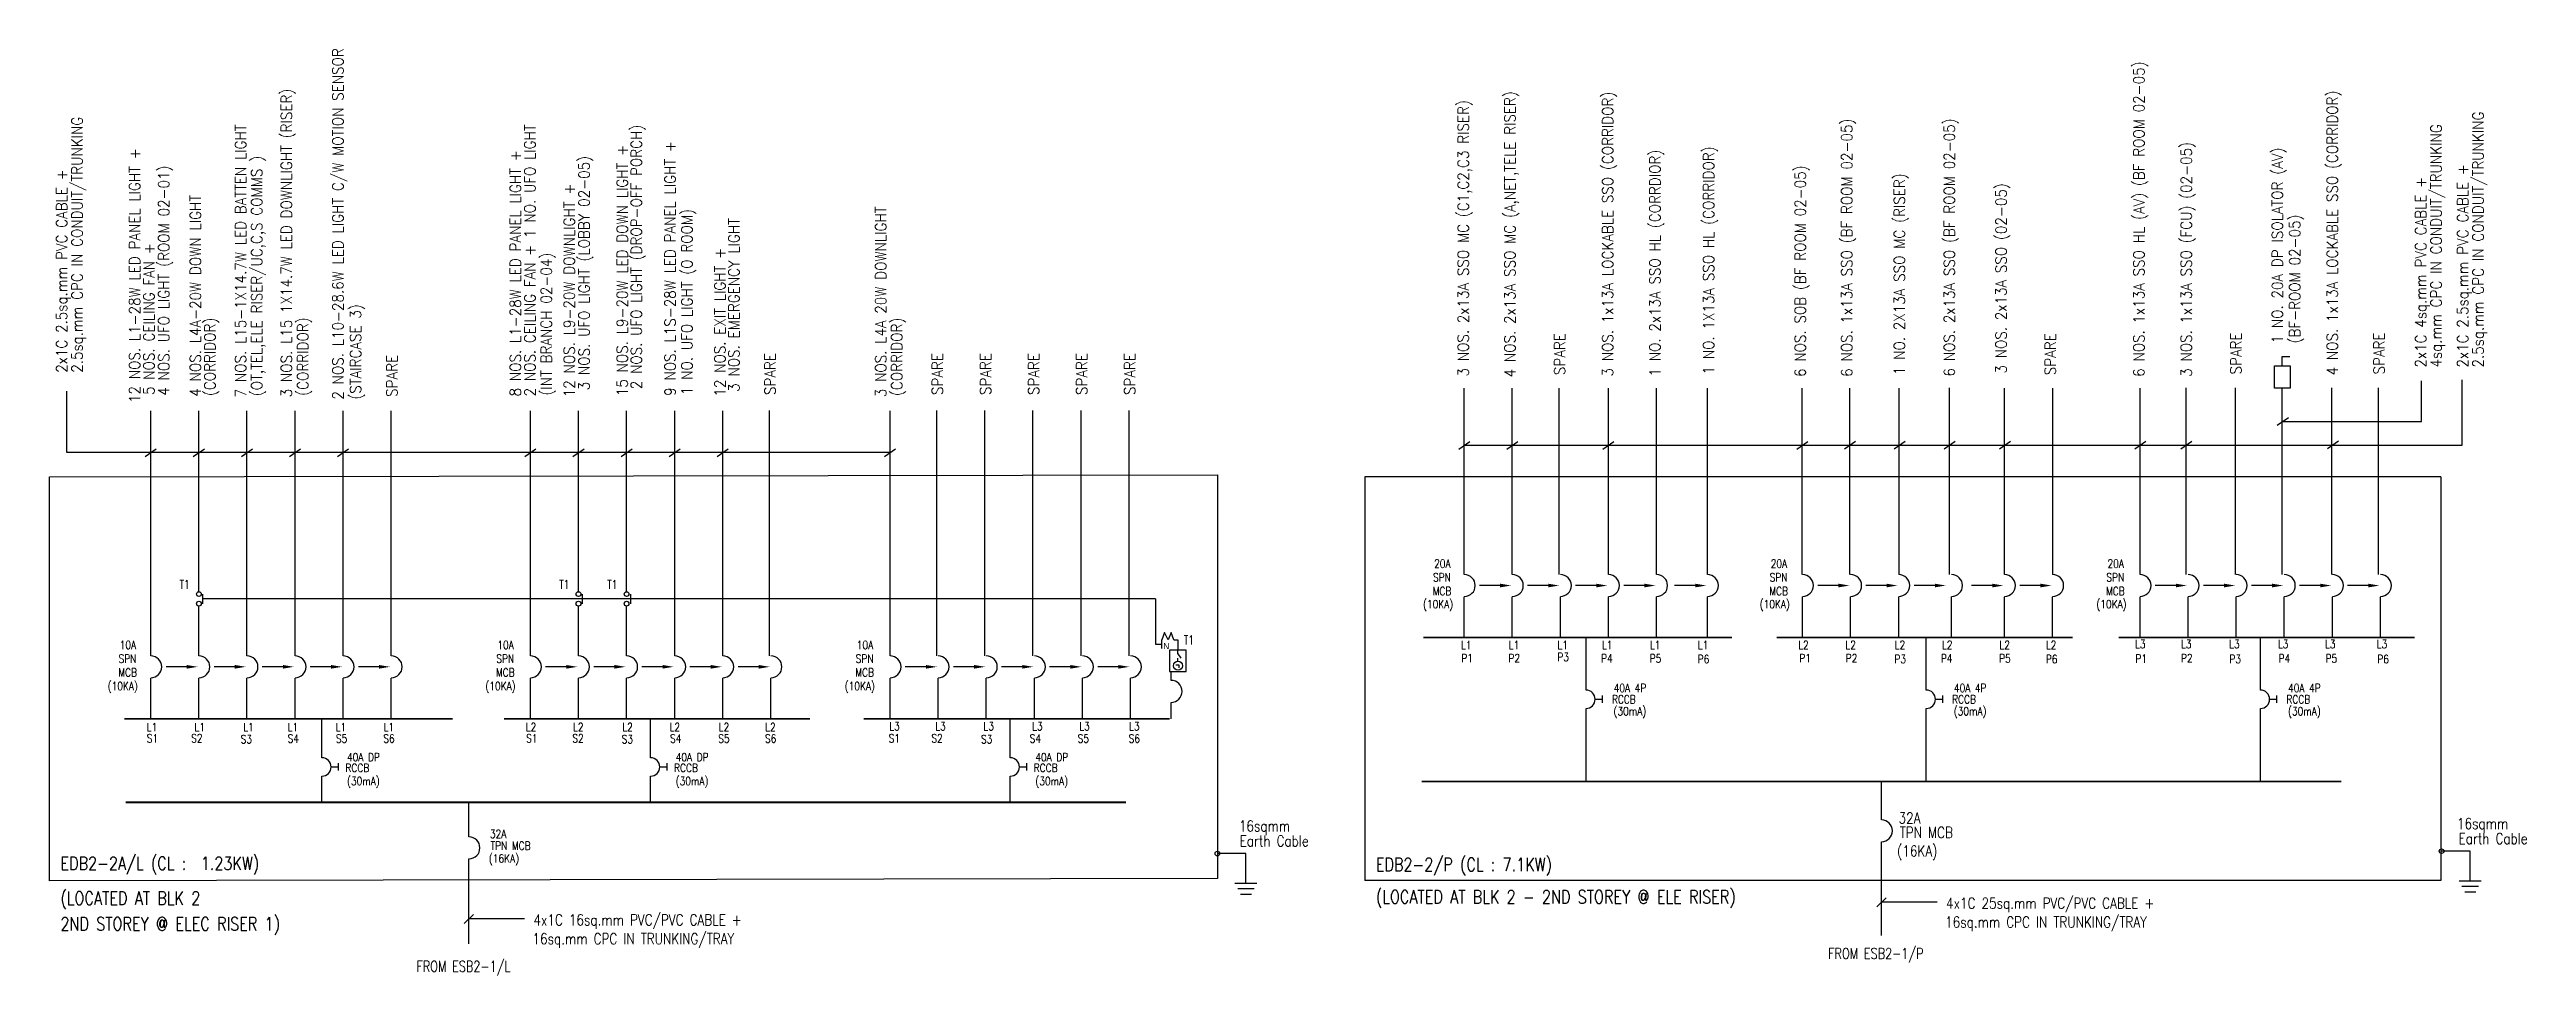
# Model space of a CAD drawing. Header units: millimetres. Extents: x 898005 to 1117654, y 253179 to 525443.
# Drawn here: x 949127 to 1016686, y 390954 to 416233 of the extents above; entities that cross this region are included whole.
import ezdxf
from ezdxf.enums import TextEntityAlignment as Align

# ---------------------------------------------------------------- set-up
doc = ezdxf.new("R2010")
doc.units = ezdxf.units.MM
doc.header["$LTSCALE"] = 0.01
doc.linetypes.add('DASHED', pattern=[19.05, 12.7, -6.35])
doc.linetypes.add('{ -E- }', pattern=[0])
doc.layers.add('E-_ELEC----_E-', color=3, linetype='Continuous')
doc.styles.add('100', font='romans.shx', dxfattribs={"width": 0.8, "height": 250})
doc.styles.add('A2', font='SIMPLEX.shx', dxfattribs={"width": 0.95, "height": 190})
doc.styles.add('PwNote', font='Romans.shx', dxfattribs={"width": 0.75, "bigfont": 'Special.shx'})
doc.styles.add('ROMANS', font='romans', dxfattribs={"width": 0.75})
doc.styles.add('SIMPLEX', font='simplex.shx', dxfattribs={"width": 0.65})
doc.dimstyles.get("Standard").update_dxf_attribs({"dimtxt": 0.18, "dimasz": 0.18, "dimexe": 0.18, "dimexo": 0.0625, "dimgap": 0.09, "dimtad": 0, "dimtih": 1, "dimtoh": 1, "dimdec": 4, "dimzin": 0, "dimdsep": 46, "dimtxsty": 'Standard', "dimcen": 0.09, "dimadec": 0, "dimazin": 0, "dimtfac": 1, "dimtdec": 4, "dimtofl": 0, "dimtmove": 0, "dimatfit": 3, "dimfxl": 1, "dimtolj": 1, "dimtzin": 0, "dimarcsym": 0})

msp = doc.modelspace()

# ---------------------------------------------------------------- texts
for s, height, rotation, style, width, p in [('2 NOS. L10-28.6W LED LIGHT C/W MOTION SENSOR', 300, 90, 'A2', 0.9, (957142, 406675)), ('6 NOS. 1x13A SSO HL (AV) (BF ROOM 02-05) ', 300, 90, 'A2', 0.9, (1006264, 407297)), ('3 NOS. L15 1X14.7W LED DOWNLIGHT (RISER)', 300, 90, 'A2', 0.9, (955739, 406737, 0)), ('4 NOS. 2x13A SSO MC (A,NET,TELE RISER) ', 300, 90, 'A2', 0.9, (989108, 407283)), ('3 NOS. 1x13A LOCKABLE SSO (CORRIDOR) ', 300, 90, 'A2', 0.9, (991776, 407305)), ('4 NOS. 1x13A LOCKABLE SSO (CORRIDOR) ', 300, 90, 'A2', 0.9, (1011540, 407336)), ('2.5sq.mm CPC IN CONDUIT/TRUNKING', 300, 90, 'A2', 0.9, (950027, 407408, 0)), ('7 NOS. L15-1X14.7W LED BATTEN LIGHT', 300, 90, 'A2', 0.9, (954488, 406737, 0)), ('2 NOS. CEILING FAN + 1 NO. UFO LIGHT', 300, 90, 'A2', 0.9, (962378, 406762, 0)), ('3 NOS. 2x13A SSO MC (C1,C2,C3 RISER)', 300, 90, 'A2', 0.9, (987835, 407305)), ('6 NOS. 1x13A SSO (BF ROOM 02-05) ', 300, 90, 'A2', 0.9, (998298, 407297)), ('6 NOS. 2x13A SSO (BF ROOM 02-05) ', 300, 90, 'A2', 0.9, (1001095, 407305)), ('4sq.mm CPC IN CONDUIT/TRUNKING', 300, 90, 'A2', 0.9, (1014372, 407550)), ('2.5sq.mm CPC IN CONDUIT/TRUNKING', 300, 90, 'A2', 0.9, (1015517, 407550)), ('12 NOS. L1-28W LED PANEL LIGHT +', 300, 90, 'A2', 0.9, (951598, 406584, 0)), ('15 NOS. L9-20W LED DOWN LIGHT +', 300, 90, 'A2', 0.9, (964897, 406769, 0)), ('2 NOS. UFO LIGHT (DROP-OFF PORCH)', 300, 90, 'A2', 0.9, (965282, 406959, 0)), ('9 NOS. L1S-28W LED PANEL LIGHT +', 300, 90, 'A2', 0.9, (966204, 406778, 0)), ('1 NO. 1X13A SSO HL (CORRIDOR)', 300, 90, 'A2', 0.9, (994528, 407362)), ('3 NOS. 1x13A SSO (FCU) (02-05) ', 300, 90, 'A2', 0.9, (1007556, 407297)), ('1 NO. 20A DP ISOLATOR (AV)', 300, 90, 'A2', 0.9, (1010041, 408209)), ('2x1C 2.5sq.mm PVC CABLE +', 300, 90, 'A2', 0.9, (949608, 407408, 0)), ('4 NOS. UFO LIGHT (ROOM 02-01) ', 300, 90, 'A2', 0.9, (952393, 406781, 0)), ('(OT,TEL,ELE RISER/UC,C,S COMMS )', 300, 90, 'A2', 0.9, (954928, 406768, 0)), ('8 NOS. L1-28W LED PANEL LIGHT +', 300, 90, 'A2', 0.9, (961984, 406762, 0)), ('3 NOS. UFO LIGHT (LOBBY 02-05)', 300, 90, 'A2', 0.9, (963856, 406928, 0)), ('1 NO. 2x13A SSO HL (CORRDIOR)   ', 300, 90, 'A2', 0.9, (993066, 407305)), ('6 NOS. SOB (BF ROOM 02-05) ', 300, 90, 'A2', 0.9, (997028, 407294)), ('1 NO. 2X13A SSO MC (RISER)', 300, 90, 'A2', 0.9, (999732, 407344)), ('2x1C 2.5sq.mm PVC CABLE +', 300, 90, 'A2', 0.9, (1015098, 407550)), ('12 NOS. L9-20W DOWNLIGHT +', 300, 90, 'A2', 0.9, (963452, 406741, 0)), ('3 NOS. 2x13A SSO (02-05)', 300, 90, 'A2', 0.9, (1002505, 407386)), ('2x1C 4sq.mm PVC CABLE +', 300, 90, 'A2', 0.9, (1013953, 407550)), ('1 NO. UFO LIGHT (O ROOM)', 300, 90, 'A2', 0.9, (966662, 406799, 0)), (' 3 NOS. EMERGENCY LIGHT', 300, 90, 'A2', 0.9, (967943, 406703, 0)), ('3 NOS. L4A 20W DOWNLIGHT ', 300, 90, 'A2', 0.9, (971950, 406741, 0)), ('(BF-ROOM 02-05)', 300, 90, 'A2', 0.9, (1010516, 408209)), ('5 NOS. CEILING FAN +', 300, 90, 'A2', 0.9, (951989, 406802, 0)), ('12 NOS. EXIT LIGHT + ', 300, 90, 'A2', 0.9, (967560, 406758, 0)), ('(INT BRANCH 02-04) ', 300, 90, 'A2', 0.9, (962826, 406784, 0)), ('(CORRIDOR)', 300, 90, 'A2', 0.9, (956185, 406779, 0)), ('(STAIRCASE 3)', 300, 90, 'A2', 0.9, (957624, 406675)), ('(CORRIDOR)', 300, 90, 'A2', 0.9, (972387, 406772, 0)), ('SPARE', 300, 90, 'A2', 0.9, (990467, 407344)), ('SPARE', 300, 90, 'A2', 0.9, (1003847, 407341)), ('SPARE', 300, 90, 'A2', 0.9, (1008911, 407362)), ('SPARE', 300, 90, 'A2', 0.9, (1012815, 407362)), ('SPARE', 300, 90, 'A2', 0.9, (958614, 406749, 0)), ('SPARE', 300, 90, 'A2', 0.9, (968932, 406799, 0)), ('SPARE', 300, 90, 'A2', 0.9, (973495, 406799, 0)), ('SPARE', 300, 90, 'A2', 0.9, (974807, 406799, 0)), ('SPARE', 300, 90, 'A2', 0.9, (976119, 406799, 0)), ('SPARE', 300, 90, 'A2', 0.9, (977430, 406799, 0)), ('SPARE', 300, 90, 'A2', 0.9, (978742, 406799, 0)), ('(10KA)', 225, 360, '100', 0.8, (986587, 400978)), ('(10KA)', 225, 360, '100', 0.8, (995770, 400978)), ('(10KA)', 225, 360, '100', 0.8, (1004954, 400978)), ('4x1C 16sq.mm PVC/PVC CABLE +', 300, 360, 'PwNote', 0.8, (962326, 392324, 0)), ('4x1C 25sq.mm PVC/PVC CABLE +', 300, 360, 'PwNote', 0.8, (1000856, 392779)), ('16sq.mm CPC IN TRUNKING/TRAY', 300, 360, 'PwNote', 0.8, (1000830, 392264)), ('16sq.mm CPC IN TRUNKING/TRAY', 300, 360, 'PwNote', 0.8, (962300, 391808, 0))]:
    msp.add_text(s, height=height, rotation=rotation, dxfattribs=dict(style=style, width=width)).set_placement(p)
at = {"ltscale": 1.5, "style": 'A2', "width": 0.9}
for s, p in [('4 NOS. L4A-20W DOWN LIGHT', (953256, 406755, 0)), ('(CORRIDOR) ', (953651, 406771, 0))]:
    msp.add_text(s, height=300, rotation=90, dxfattribs=at).set_placement(p)
for s, height, style, width, p in [('20A', 225, '100', 0.8, (986893, 402086)), ('20A', 225, '100', 0.8, (996075, 402086)), ('20A', 225, '100', 0.8, (1005259, 402086)), ('T1', 240, 'SIMPLEX', 0.75, (952672, 401510, 0)), ('T1', 240, 'SIMPLEX', 0.75, (963028, 401510, 0)), ('T1', 240, 'SIMPLEX', 0.75, (964340, 401510, 0)), ('MCB', 225, '100', 0.8, (986853, 401336)), ('SPN', 225, '100', 0.8, (986861, 401711)), ('SPN', 225, '100', 0.8, (996043, 401711)), ('MCB', 225, '100', 0.8, (996035, 401336)), ('SPN', 225, '100', 0.8, (1005227, 401711)), ('MCB', 225, '100', 0.8, (1005219, 401336)), ('10A', 225, '100', 0.8, (951042, 399866, 0)), ('10A', 225, '100', 0.8, (961344, 399866, 0)), ('10A', 225, '100', 0.8, (971146, 399866, 0)), ('T1', 240, 'SIMPLEX', 0.75, (980063, 399994, 0)), ('L1', 225, '100', 0.8, (987626, 399865, 0)), ('L1', 225, '100', 0.8, (988928, 399865, 0)), ('L1', 225, '100', 0.8, (990257, 399865, 0)), ('L1', 225, '100', 0.8, (991468, 399865, 0)), ('L1', 225, '100', 0.8, (992777, 399865, 0)), ('L1', 225, '100', 0.8, (994085, 399865, 0)), ('L2', 225, '100', 0.8, (996824, 399866, 0)), ('L2', 225, '100', 0.8, (998111, 399866, 0)), ('L2', 225, '100', 0.8, (999456, 399866, 0)), ('L2', 225, '100', 0.8, (1000745, 399866, 0)), ('L2', 225, '100', 0.8, (1002313, 399866, 0)), ('L2', 225, '100', 0.8, (1003579, 399866, 0)), ('L3', 225, '100', 0.8, (1006010, 399889, 0)), ('L3', 225, '100', 0.8, (1007264, 399889, 0)), ('L3', 225, '100', 0.8, (1008577, 399889, 0)), ('L3', 225, '100', 0.8, (1009906, 399889, 0)), ('L3', 225, '100', 0.8, (1011192, 399889, 0)), ('L3', 225, '100', 0.8, (1012602, 399889, 0)), ('SPN', 225, '100', 0.8, (951010, 399491, 0)), ('MCB', 225, '100', 0.8, (951002, 399116, 0)), ('MCB', 225, '100', 0.8, (961303, 399116, 0)), ('SPN', 225, '100', 0.8, (961312, 399491, 0)), ('MCB', 225, '100', 0.8, (971105, 399116, 0)), ('SPN', 225, '100', 0.8, (971114, 399491, 0)), ('P1', 225, '100', 0.8, (987635, 399505)), ('P2', 225, '100', 0.8, (988921, 399505)), ('P3', 225, '100', 0.8, (990253, 399536)), ('P4', 225, '100', 0.8, (991448, 399497)), ('P5', 225, '100', 0.8, (992772, 399497)), ('P6', 225, '100', 0.8, (994080, 399480)), ('P1', 225, '100', 0.8, (996853, 399505)), ('P2', 225, '100', 0.8, (998120, 399505)), ('P3', 225, '100', 0.8, (999449, 399480)), ('P4', 225, '100', 0.8, (1000714, 399497)), ('P5', 225, '100', 0.8, (1002305, 399497)), ('P6', 225, '100', 0.8, (1003578, 399480)), ('P1', 225, '100', 0.8, (1006021, 399492)), ('P2', 225, '100', 0.8, (1007263, 399505)), ('P3', 225, '100', 0.8, (1008587, 399480)), ('P4', 225, '100', 0.8, (1009925, 399497)), ('P5', 225, '100', 0.8, (1011207, 399497)), ('P6', 225, '100', 0.8, (1012618, 399480)), ('(10KA)', 225, '100', 0.8, (950711, 398743, 0)), ('(10KA)', 225, '100', 0.8, (961013, 398743, 0)), ('(10KA)', 225, '100', 0.8, (970815, 398743, 0)), ('S1', 225, '100', 0.8, (951779, 397317, 0)), ('L1', 225, '100', 0.8, (951779, 397621, 0)), ('S2', 225, '100', 0.8, (952990, 397317, 0)), ('L1', 225, '100', 0.8, (953081, 397621, 0)), ('S3', 225, '100', 0.8, (954340, 397292, 0)), ('L1', 225, '100', 0.8, (954410, 397621, 0)), ('S4', 225, '100', 0.8, (955621, 397309, 0)), ('L1', 225, '100', 0.8, (955621, 397621, 0)), ('L1', 225, '100', 0.8, (956930, 397621, 0)), ('S5', 225, '100', 0.8, (956938, 397309, 0)), ('S6', 225, '100', 0.8, (958232, 397309, 0)), ('L1', 225, '100', 0.8, (958238, 397621, 0)), ('L2', 225, '100', 0.8, (962118, 397623, 0)), ('S1', 225, '100', 0.8, (962127, 397317, 0)), ('S2', 225, '100', 0.8, (963388, 397317, 0)), ('L2', 225, '100', 0.8, (963405, 397623, 0)), ('S3', 225, '100', 0.8, (964734, 397292, 0)), ('L2', 225, '100', 0.8, (964750, 397623, 0)), ('L2', 225, '100', 0.8, (966039, 397623, 0)), ('S4', 225, '100', 0.8, (966053, 397309, 0)), ('S5', 225, '100', 0.8, (967366, 397309, 0)), ('L2', 225, '100', 0.8, (967381, 397623, 0)), ('S6', 225, '100', 0.8, (968641, 397309, 0)), ('L2', 225, '100', 0.8, (968647, 397623, 0)), ('S1', 225, '100', 0.8, (972014, 397317, 0)), ('L3', 225, '100', 0.8, (972032, 397646, 0)), ('S2', 225, '100', 0.8, (973181, 397317, 0)), ('L3', 225, '100', 0.8, (973286, 397646, 0)), ('S3', 225, '100', 0.8, (974532, 397292, 0)), ('L3', 225, '100', 0.8, (974600, 397646, 0)), ('S4', 225, '100', 0.8, (975862, 397309, 0)), ('L3', 225, '100', 0.8, (975929, 397646, 0)), ('S5', 225, '100', 0.8, (977170, 397309, 0)), ('L3', 225, '100', 0.8, (977215, 397646, 0)), ('S6', 225, '100', 0.8, (978561, 397309, 0)), ('L3', 225, '100', 0.8, (978572, 397646, 0)), ('FROM ESB2-1/L', 300, 'PwNote', 0.75, (959134, 391054, 0)), ('FROM ESB2-1/P', 300, 'PwNote', 0.75, (997640, 391405))]:
    msp.add_text(s, height=height, dxfattribs=dict(style=style, width=width)).set_placement(p)
msp.add_text('N', height=166).set_placement((979506, 399866, 0))
at = {"width": 0.8}
for s, height, style, p in [('RCCB', 225, '100', (992067, 398494)), ('40A 4P ', 225, '100', (992295, 398803)), ('RCCB', 225, '100', (1001347, 398494)), ('40A 4P ', 225, '100', (1001575, 398803)), ('RCCB', 225, '100', (1010463, 398494)), ('40A 4P ', 225, '100', (1010691, 398803)), ('(30mA)', 225, '100', (992233, 398153)), ('(30mA)', 225, '100', (1001512, 398153)), ('(30mA)', 225, '100', (1010629, 398153)), ('RCCB', 225, '100', (957522, 396623, 0)), ('40A DP ', 225, '100', (957750, 396915, 0)), ('RCCB', 225, '100', (966487, 396623, 0)), ('40A DP ', 225, '100', (966715, 396915, 0)), ('RCCB', 225, '100', (976297, 396623, 0)), ('40A DP ', 225, '100', (976525, 396915, 0)), ('(30mA)', 225, '100', (957687, 396246, 0)), ('(30mA)', 225, '100', (966652, 396246, 0)), ('(30mA)', 225, '100', (976462, 396246, 0)), ('32A ', 300, 'PwNote', (999941, 395254)), ('16sqmm ', 300, 'ROMANS', (1015573, 395052)), ('32A ', 225, '100', (961424, 394819, 0)), ('TPN MCB', 225, '100', (961703, 394496, 0)), ('16sqmm ', 300, 'ROMANS', (982348, 394986)), ('Earth Cable', 300, 'ROMANS', (982528, 394628)), ('(16KA)', 300, 'PwNote', (1000070, 394331)), ('TPN MCB', 300, 'PwNote', (1000318, 394859)), ('Earth Cable', 300, 'ROMANS', (1015776, 394694)), ('(16KA)', 225, '100', (961523, 394132, 0))]:
    msp.add_text(s, height=height, dxfattribs=dict(at, style=style)).set_placement(p, align=Align.MIDDLE)
at = {"ltscale": 1.5, "style": 'PwNote', "width": 0.8}
for s, p in [('EDB2-2A/L (CL :  1.23KW)', (949425, 393836)), ('EDB2-2/P (CL : 7.1KW)', (985303, 393805)), ('(LOCATED AT BLK 2', (949425, 392885)), ('(LOCATED AT BLK 2 - 2ND STOREY @ ELE RISER)', (985303, 392923)), ('2ND STOREY @ ELEC RISER 1)', (949425, 392187))]:
    msp.add_text(s, height=360, dxfattribs=at).set_placement(p)

# ---------------------------------------------------------------- blocks, each defined once
blk = doc.blocks.new('ELEC0338')
at = {"color": 7}
for p, q in [((160, 849), (160, 1039)), ((160, 849), (310, 649)), ((164, 498), (164, 646))]:
    blk.add_line(p, q, dxfattribs=at)
blk.add_lwpolyline([(566, 0), (566, 1039), (-250, 1039), (-250, 0)], close=True, dxfattribs=at)
blk.add_lwpolyline([(64, 311), (218, 311), (218, 168)], dxfattribs=at)
blk.add_circle((172, 277), 222, dxfattribs=at)
blk = doc.blocks.new('CLOSEDFILLED')
at = {"color": 0}
blk.add_solid([(-1, 0), (0, 0), (-1, 0)], dxfattribs=at)
blk = doc.blocks.new('20A ISO')
at = {"color": 7}
blk.add_lwpolyline([(1003747, 407593), (1004173, 407593), (1004173, 406990), (1003747, 406990)], close=True, dxfattribs=at)
blk.add_lwpolyline([(1003960, 407593), (1003960, 407853), (1004166, 407853)], dxfattribs=at)

# ---------------------------------------------------------------- linework, layer by layer
at = {"linetype": '{ -E- }'}
for p, q in [((987713, 401900), (987713, 406990)), ((989024, 401900), (989024, 406990)), ((991648, 401900), (991648, 406990)), ((992959, 401900), (992959, 406990)), ((994347, 401900), (994347, 406990)), ((996935, 401900), (996935, 406990)), ((998228, 401900), (998228, 406990)), ((999579, 401900), (999579, 406990)), ((1000951, 401903), (1000951, 406993)), ((1002449, 401900), (1002449, 406990)), ((1006146, 401900), (1006146, 406990)), ((1007404, 401905), (1007404, 406995)), ((1010027, 401905), (1010027, 406995)), ((1011382, 401905), (1011382, 406995)), ((951888, 399681, 0), (951888, 406373, 0)), ((953200, 401431, 0), (953200, 406373, 0)), ((954511, 399681, 0), (954511, 406373, 0)), ((955823, 399681, 0), (955823, 406373, 0)), ((957134, 399681, 0), (957134, 406373, 0)), ((962243, 399681, 0), (962243, 406373, 0)), ((963555, 401431, 0), (963555, 406373, 0)), ((964867, 401431, 0), (964867, 406373, 0)), ((966178, 399681, 0), (966178, 406373, 0)), ((967490, 399681, 0), (967490, 406373, 0)), ((972053, 399681, 0), (972053, 406373, 0)), ((953200, 399681, 0), (953200, 401040, 0)), ((963555, 399681, 0), (963555, 401040, 0)), ((964867, 399681, 0), (964867, 401040, 0)), ((999095, 395205), (999095, 396251)), ((960565, 394739, 0), (960565, 395232, 0)), ((999095, 392045), (999095, 394604)), ((960565, 391816, 0), (960565, 394139, 0)), ((981760, 394283), (980981, 394283)), ((1015152, 394349), (1014373, 394349))]:
    msp.add_line(p, q, dxfattribs=at)
at = {"linetype": 'DASHED', "ltscale": 20}
for p, q in [((990302, 401900), (990302, 406990)), ((1003764, 401900), (1003764, 406990)), ((1008746, 401905), (1008746, 406995)), ((1012650, 401905), (1012650, 406995)), ((958446, 399681, 0), (958446, 406373, 0)), ((968764, 399683, 0), (968764, 406375, 0)), ((973328, 399683, 0), (973328, 406375, 0)), ((974639, 399683, 0), (974639, 406375, 0)), ((975951, 399683, 0), (975951, 406375, 0)), ((977263, 399683, 0), (977263, 406375, 0)), ((978574, 399683, 0), (978574, 406375, 0))]:
    msp.add_line(p, q, dxfattribs=at)
for p, q in [((1009890, 405974), (1010192, 406184)), ((987562, 405326), (987864, 405535)), ((988874, 405326), (989175, 405535)), ((991497, 405326), (991798, 405535)), ((996784, 405326), (997086, 405535)), ((998089, 405334), (998390, 405543)), ((999440, 405334), (999741, 405543)), ((1000801, 405334), (1001102, 405543)), ((1002310, 405334), (1002611, 405543)), ((1006001, 405330), (1006302, 405539)), ((1007258, 405330), (1007560, 405539)), ((1011257, 405343), (1011558, 405552)), ((951737, 405126, 0), (952039, 405336, 0)), ((953049, 405126, 0), (953350, 405336, 0)), ((954360, 405126, 0), (954662, 405336, 0)), ((955672, 405126, 0), (955974, 405336, 0)), ((956984, 405126, 0), (957285, 405336, 0)), ((962093, 405126, 0), (962394, 405336, 0)), ((963404, 405126, 0), (963706, 405336, 0)), ((964716, 405126, 0), (965017, 405336, 0)), ((966028, 405126, 0), (966329, 405336, 0)), ((967339, 405126, 0), (967641, 405336, 0)), ((971902, 405126, 0), (972204, 405336, 0)), ((953200, 401300, 0), (953200, 401302, 0)), ((953312, 401105, 0), (953312, 401367, 0)), ((963555, 401300, 0), (963555, 401302, 0)), ((963668, 401105, 0), (963668, 401367, 0)), ((964867, 401300, 0), (964867, 401302, 0)), ((964979, 401105, 0), (964979, 401367, 0)), ((988693, 401600), (988129, 401600)), ((990005, 401600), (989440, 401600)), ((991317, 401600), (990752, 401600)), ((992628, 401600), (992064, 401600)), ((994016, 401600), (993451, 401600)), ((997920, 401600), (997355, 401600)), ((999232, 401600), (998667, 401600)), ((1000552, 401600), (999987, 401600)), ((1002118, 401600), (1001553, 401600)), ((1003429, 401600), (1002865, 401600)), ((1007126, 401600), (1006562, 401600)), ((1008438, 401600), (1007873, 401600)), ((1009750, 401600), (1009185, 401600)), ((1011061, 401600), (1010497, 401600)), ((1012373, 401600), (1011808, 401600)), ((987713, 400181), (987713, 401288)), ((989024, 400181), (989024, 401288)), ((990336, 400181), (990336, 401288)), ((991648, 400181), (991648, 401288)), ((992959, 400181), (992959, 401288)), ((994347, 400181), (994347, 401288)), ((996939, 400181), (996939, 401288)), ((998251, 400181), (998251, 401288)), ((999563, 400181), (999563, 401288)), ((1001005, 400181), (1001005, 401288)), ((1002449, 400181), (1002449, 401288)), ((1003761, 400181), (1003761, 401288)), ((1006146, 400181), (1006146, 401288)), ((1007457, 400181), (1007457, 401288)), ((1008769, 400181), (1008769, 401288)), ((1010081, 400181), (1010081, 401288)), ((1011392, 400181), (1011392, 401288)), ((1012704, 400181), (1012704, 401288)), ((991035, 398746), (991035, 400181)), ((1000315, 398746), (1000315, 400181)), ((1009431, 398746), (1009431, 400181)), ((952868, 399381, 0), (952304, 399381, 0)), ((954180, 399381, 0), (953615, 399381, 0)), ((955492, 399381, 0), (954927, 399381, 0)), ((956803, 399381, 0), (956239, 399381, 0)), ((958115, 399381, 0), (957550, 399381, 0)), ((963224, 399381, 0), (962659, 399381, 0)), ((964536, 399381, 0), (963971, 399381, 0)), ((965847, 399381, 0), (965283, 399381, 0)), ((967159, 399381, 0), (966594, 399381, 0)), ((968470, 399381, 0), (967906, 399381, 0)), ((973034, 399381, 0), (972469, 399381, 0)), ((974345, 399381, 0), (973781, 399381, 0)), ((975657, 399381, 0), (975092, 399381, 0)), ((976969, 399381, 0), (976404, 399381, 0)), ((978280, 399381, 0), (977716, 399381, 0)), ((951888, 397961, 0), (951888, 399068, 0)), ((953200, 397961, 0), (953200, 399068, 0)), ((954511, 397961, 0), (954511, 399068, 0)), ((955823, 397961, 0), (955823, 399068, 0)), ((957134, 397961, 0), (957134, 399068, 0)), ((958446, 397961, 0), (958446, 399068, 0)), ((962243, 397961, 0), (962243, 399068, 0)), ((963555, 397961, 0), (963555, 399068, 0)), ((964867, 397961, 0), (964867, 399068, 0)), ((966178, 397961, 0), (966178, 399068, 0)), ((967490, 397961, 0), (967490, 399068, 0)), ((968802, 397961, 0), (968802, 399068, 0)), ((972053, 397961, 0), (972053, 399068, 0)), ((973365, 397961, 0), (973365, 399068, 0)), ((974677, 397961, 0), (974677, 399068, 0)), ((975988, 397961, 0), (975988, 399068, 0)), ((977300, 397961, 0), (977300, 399068, 0)), ((978611, 397961, 0), (978611, 399068, 0)), ((956556, 396898, 0), (956556, 397961, 0)), ((965521, 396898, 0), (965521, 397961, 0)), ((975331, 396898, 0), (975331, 397961, 0)), ((991035, 396251), (991035, 398246)), ((991285, 398496), (991485, 398496)), ((991485, 398396), (991485, 398596)), ((1000315, 396251), (1000315, 398246)), ((1000565, 398496), (1000765, 398496)), ((1000765, 398396), (1000765, 398596)), ((1009431, 396251), (1009431, 398246)), ((1009681, 398496), (1009881, 398496)), ((1009881, 398396), (1009881, 398596)), ((956806, 396648, 0), (957006, 396648, 0)), ((957006, 396548, 0), (957006, 396748, 0)), ((965771, 396648, 0), (965971, 396648, 0)), ((965971, 396548, 0), (965971, 396748, 0)), ((975581, 396648, 0), (975781, 396648, 0)), ((975781, 396548, 0), (975781, 396748, 0)), ((956556, 395681, 0), (956556, 396398, 0)), ((965521, 395681, 0), (965521, 396398, 0)), ((975331, 395681, 0), (975331, 396398, 0)), ((960565, 394739, 0), (960565, 395681, 0)), ((981760, 393476), (981760, 394283)), ((1015152, 393542), (1015152, 394349)), ((981460, 393476), (982060, 393476)), ((981535, 393326), (981985, 393326)), ((1014852, 393542), (1015452, 393542)), ((1014927, 393392), (1015377, 393392)), ((1015002, 393242), (1015302, 393242)), ((960439, 392372, 0), (960690, 392622, 0)), ((981610, 393176), (981910, 393176)), ((998970, 392827), (999220, 393077)), ((1000614, 392952), (999095, 392952)), ((962084, 392497, 0), (960565, 392497, 0))]:
    msp.add_line(p, q)
at = {"linetype": '{ -E- }', "ltscale": 1.5}
for p, q in [((1014350, 404563), (985005, 404563)), ((1014350, 393549), (985005, 393549))]:
    msp.add_line(p, q, dxfattribs=at)
at = {"color": 7}
for p, q in [((979294, 401236, 0), (979294, 399998, 0)), ((979294, 399998, 0), (979455, 399998, 0)), ((979796, 400121, 0), (979903, 400121, 0)), ((979903, 400121, 0), (979903, 399840, 0)), ((979724, 399007, 0), (979724, 399258, 0)), ((979717, 397961, 0), (979717, 398411, 0))]:
    msp.add_line(p, q, dxfattribs=at)
at = {"linetype": '{ -E- }', "elevation": 0}
msp.add_lwpolyline([(972053, 405231), (949598, 405231), (949598, 406909)], dxfattribs=at)
at = {"linetype": '{ -E- }', "ltscale": 1.5}
for points in [[(987713, 405431), (1014930, 405431), (1014930, 407218)], [(1010041, 406079), (1013821, 406079), (1013821, 407192)], [(985005, 404563), (985005, 393549)], [(1014350, 404563), (1014350, 393549)]]:
    msp.add_lwpolyline(points, dxfattribs=at)
at = {"color": 7, "elevation": 0}
for points in [[(979294, 401236), (953312, 401236)], [(979796, 400121), (979724, 400320), (979641, 400120), (979538, 400320), (979462, 400121)]]:
    msp.add_lwpolyline(points, dxfattribs=at)
at = {"const_width": 50}
for points in [[(986599, 400181), (995019, 400181)], [(996235, 400181), (1004309, 400181)], [(1005567, 400181), (1013641, 400181)], [(986552, 396251), (1011638, 396251)]]:
    msp.add_lwpolyline(points, dxfattribs=at)
at = {"const_width": 50, "elevation": 0}
for points in [[(951167, 397961), (960118, 397961)], [(961522, 397961), (969871, 397961)], [(971332, 397961), (979681, 397961)], [(978491, 395681), (951202, 395681)]]:
    msp.add_lwpolyline(points, dxfattribs=at)
for centre, radius in [((953200, 401367, 0), 64.6), ((963555, 401367, 0), 64.6), ((964867, 401367, 0), 64.6), ((953200, 401105, 0), 64.6), ((963555, 401105, 0), 64.6), ((964867, 401105, 0), 64.6), ((980981, 394283), 63.8), ((1014373, 394349), 63.8)]:
    msp.add_circle(centre, radius)
for centre, radius in [((987713, 401600), 300), ((989024, 401600), 300), ((990336, 401600), 300), ((991648, 401600), 300), ((992959, 401600), 300), ((994347, 401600), 300), ((996939, 401600), 300), ((998251, 401600), 300), ((999563, 401600), 300), ((1001005, 401600), 300), ((1002449, 401600), 300), ((1003761, 401600), 300), ((1006146, 401600), 300), ((1007457, 401600), 300), ((1008769, 401600), 300), ((1010081, 401600), 300), ((1011392, 401600), 300), ((1012704, 401600), 300), ((951888, 399381, 0), 300), ((953200, 399381, 0), 300), ((954511, 399381, 0), 300), ((955823, 399381, 0), 300), ((957134, 399381, 0), 300), ((958446, 399381, 0), 300), ((962243, 399381, 0), 300), ((963555, 399381, 0), 300), ((964867, 399381, 0), 300), ((966178, 399381, 0), 300), ((967490, 399381, 0), 300), ((968802, 399381, 0), 300), ((972053, 399381, 0), 300), ((973365, 399381, 0), 300), ((974677, 399381, 0), 300), ((975988, 399381, 0), 300), ((977300, 399381, 0), 300), ((978611, 399381, 0), 300), ((991035, 398496), 250), ((1000315, 398496), 250), ((1009431, 398496), 250), ((956556, 396648, 0), 250), ((965521, 396648, 0), 250), ((975331, 396648, 0), 250), ((960565, 394439, 0), 300), ((999095, 394904), 300)]:
    msp.add_arc(centre, radius, 270, 90)
at = {"color": 7}
msp.add_arc((979717, 398711, 0), 300, 270, 90, dxfattribs=at)
for points in [[(988693, 401650), (988993, 401600), (988693, 401550)], [(990005, 401650), (990305, 401600), (990005, 401550)], [(991317, 401650), (991617, 401600), (991317, 401550)], [(992628, 401650), (992928, 401600), (992628, 401550)], [(994016, 401650), (994316, 401600), (994016, 401550)], [(997920, 401650), (998220, 401600), (997920, 401550)], [(999232, 401650), (999532, 401600), (999232, 401550)], [(1000552, 401650), (1000852, 401600), (1000552, 401550)], [(1002118, 401650), (1002418, 401600), (1002118, 401550)], [(1003429, 401650), (1003729, 401600), (1003429, 401550)], [(1007126, 401650), (1007426, 401600), (1007126, 401550)], [(1008438, 401650), (1008738, 401600), (1008438, 401550)], [(1009750, 401650), (1010050, 401600), (1009750, 401550)], [(1011061, 401650), (1011361, 401600), (1011061, 401550)], [(1012373, 401650), (1012673, 401600), (1012373, 401550)], [(952868, 399431, 0), (953168, 399381, 0), (952868, 399331, 0)], [(954180, 399431, 0), (954480, 399381, 0), (954180, 399331, 0)], [(955492, 399431, 0), (955792, 399381, 0), (955492, 399331, 0)], [(956803, 399431, 0), (957103, 399381, 0), (956803, 399331, 0)], [(958115, 399431, 0), (958415, 399381, 0), (958115, 399331, 0)], [(963224, 399431, 0), (963524, 399381, 0), (963224, 399331, 0)], [(964536, 399431, 0), (964836, 399381, 0), (964536, 399331, 0)], [(965847, 399431, 0), (966147, 399381, 0), (965847, 399331, 0)], [(967159, 399431, 0), (967459, 399381, 0), (967159, 399331, 0)], [(968470, 399431, 0), (968770, 399381, 0), (968470, 399331, 0)], [(973034, 399431, 0), (973334, 399381, 0), (973034, 399331, 0)], [(974345, 399431, 0), (974645, 399381, 0), (974345, 399331, 0)], [(975657, 399431, 0), (975957, 399381, 0), (975657, 399331, 0)], [(976969, 399431, 0), (977269, 399381, 0), (976969, 399331, 0)], [(978280, 399431, 0), (978580, 399381, 0), (978280, 399331, 0)]]:
    msp.add_solid(points)
at = {"layer": 'E-_ELEC----_E-', "color": 7}
msp.add_lwpolyline([(949127, 404563), (980981, 404621), (980981, 393600), (949127, 393542)], close=True, dxfattribs=at)

# ---------------------------------------------------------------- block references
at = {"color": 7, "xscale": 0.5608740235074736, "yscale": 0.5608740235074736, "zscale": 0.5608740235074736}
msp.add_blockref('ELEC0338', (979811, 399257, 0), dxfattribs=at)
at = {"layer": 'E-_ELEC----_E-'}
msp.add_blockref('20A ISO', (6067, 0), dxfattribs=at)

msp.set_redraw_order([(e.dxf.handle, doc.entitydb.next_handle()) for e in msp.query("TEXT MTEXT ATTDEF DIMENSION ARC_DIMENSION")])  # texts and dimensions are drawn at this point

# ---------------------------------------------------------------- leaders
at = {"color": 7}
msp.add_leader([(979462, 399885, 0), (979462, 400121, 0)], dimstyle='Standard', override={"dimgap": 1, "dimtad": 0, "dimclrd": 7, "dimldrblk": 'CLOSEDFILLED'}, dxfattribs=at)

doc.saveas('drawing.dxf')
